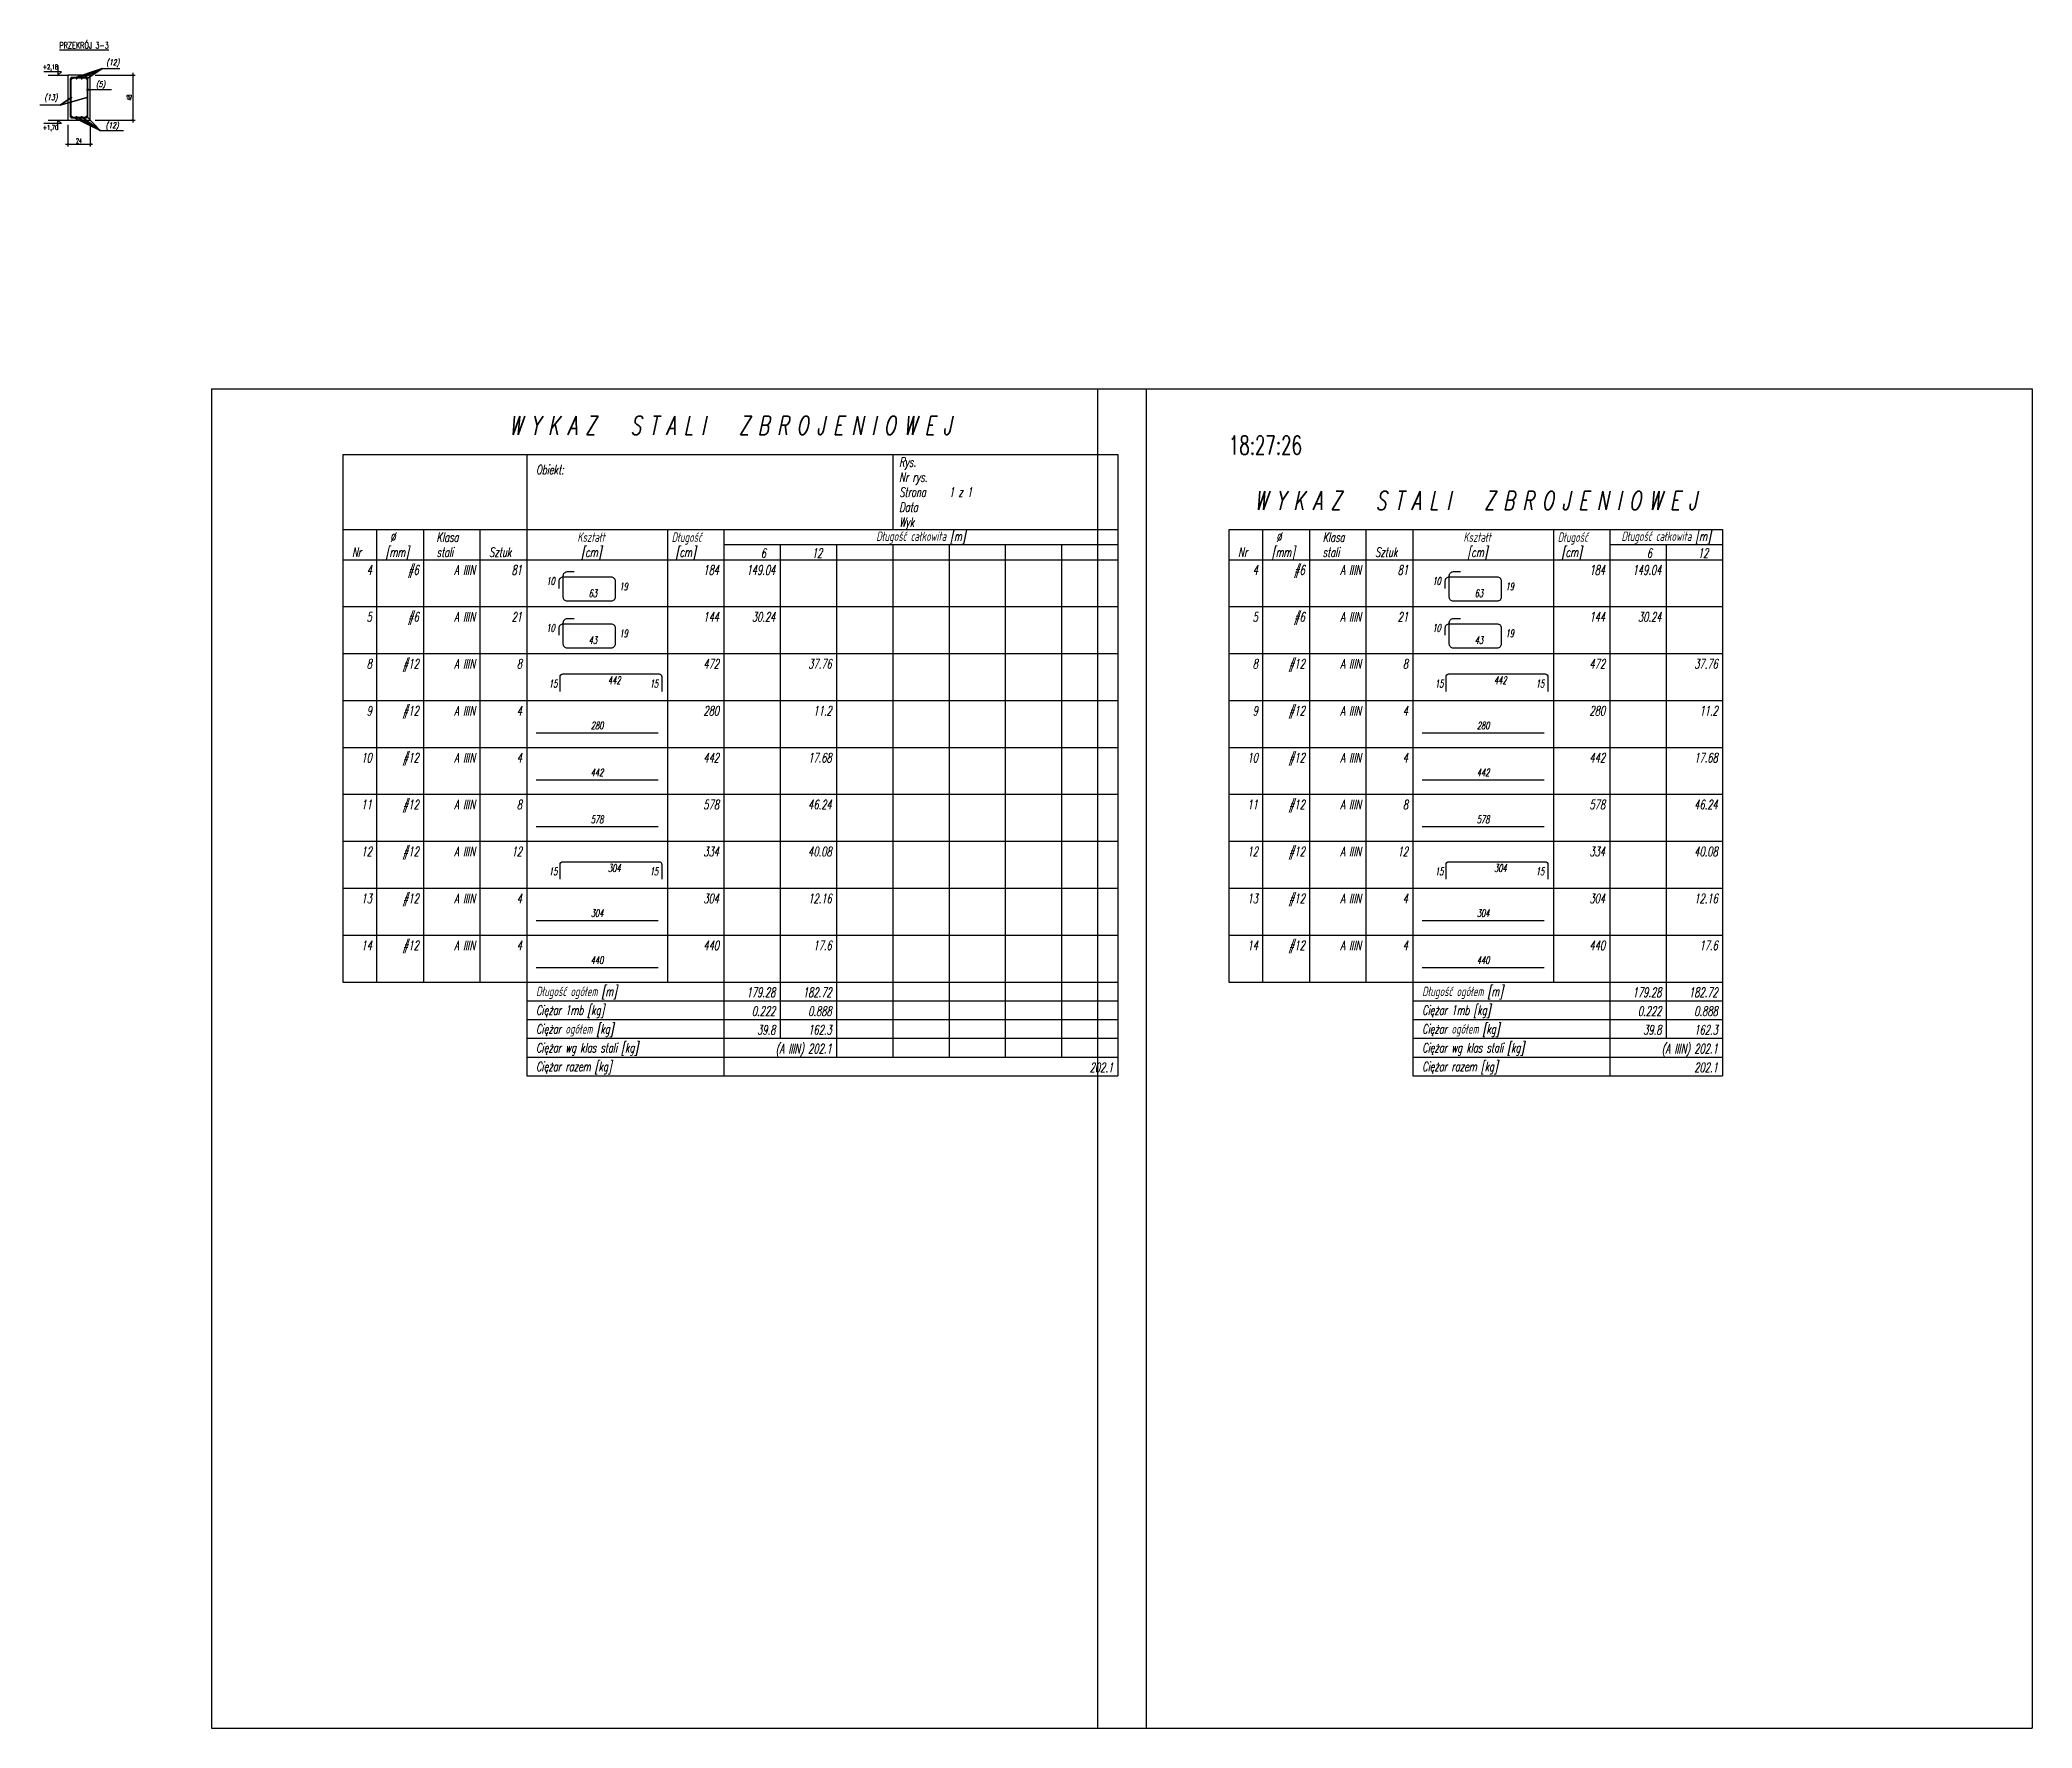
# Model space of a CAD drawing. Header units: millimetres. Extents: x 27330 to 31924, y -55340 to -53045.
# Drawn here: x 29801 to 31924, y -55340 to -53541 of the extents above; entities that cross this region are included whole.
import ezdxf
from ezdxf.enums import TextEntityAlignment as Align

# ---------------------------------------------------------------- set-up
doc = ezdxf.new("R2010")
doc.units = ezdxf.units.MM
doc.layers.get('Defpoints').update_dxf_attribs({"color": 251})
doc.layers.add('__NIEDRUK__', color=54, linetype='Continuous', plot=False)
for name, color, linetype in [('K-ODNOSNIK', 8, 'Continuous'), ('K-SCIANY', 2, 'Continuous'), ('K-TEXT 2.8mm', 101, 'Continuous'), ('K-TEXT 2mm', 254, 'Continuous'), ('K-WYMIARY', 1, 'Continuous'), ('K-ZBROJ_06', 101, 'Continuous'), ('K-ZBROJ_12', 161, 'Continuous'), ('ZBROJA_NIEZLICZAC', 255, 'Continuous'), ('ZBROJA_ZESTAWIENIE', 62, 'Continuous'), ('ZBROJA_ZESTAWIENIE1', 252, 'Continuous'), ('ZBROJA_ZESTAWIENIE2', 30, 'Continuous'), ('ZBROJA_ZESTAWIENIE3', 141, 'Continuous'), ('ZBROJA_ZESTAWIENIE4', 210, 'Continuous')]:
    doc.layers.add(name, color=color, linetype=linetype)
doc.styles.add('STYL_ZBROJA', font='romanszb.shx', dxfattribs={"width": 0.65, "oblique": 12})
doc.styles.add('text 2.8mm', font='romans.shx', dxfattribs={"width": 0.65})
doc.styles.add('text 2mm', font='romans.shx', dxfattribs={"width": 0.65})
doc.styles.add('WYM1', font='romanszb.shx', dxfattribs={"width": 0.6})
doc.dimstyles.new('CM100', dxfattribs={"dimscale": 5, "dimtxt": 2, "dimasz": 1, "dimexe": 1, "dimexo": 2, "dimgap": 0.5, "dimtad": 1, "dimrnd": 0.5, "dimdsep": 46, "dimtxsty": 'WYM1', "dimblk": 'OBLIQUE', "dimcen": 0, "dimdle": 1, "dimclrd": 253, "dimclre": 251, "dimclrt": 30, "dimadec": 0, "dimazin": 0, "dimtfac": 1, "dimtix": 1, "dimtmove": 0, "dimatfit": 0, "dimfxl": 1, "dimtfillclr": 256, "dimtolj": 1, "dimarcsym": 0})

msp = doc.modelspace()

# ---------------------------------------------------------------- texts
at = {"layer": 'K-TEXT 2.8mm', "lineweight": -2, "style": 'text 2.8mm', "width": 0.65}
msp.add_text('%%UPRZEKRÓJ 3-3', height=7, dxfattribs=at).set_placement((29821.397, -53550.735))
at = {"layer": 'K-TEXT 2mm', "lineweight": -2, "style": 'text 2mm', "width": 0.65}
for s, p in [('+2,18', (29803.806, -53572.784)), ('+1,70', (29803.806, -53637.264))]:
    msp.add_text(s, height=5, dxfattribs=at).set_placement(p)
at = {"layer": 'ZBROJA_NIEZLICZAC', "char_height": 20, "attachment_point": 7, "style": 'STYL_ZBROJA'}
for s, insert in [('\\H6;\\C71;\\H10;\\C256;\\H6;\\C71;(12)\\H10;\\C256;', (29871.514, -53570.369)), ('\\H6;\\C71;\\H10;\\C256;\\H6;\\C71;(13)\\H10;\\C256;', (29805.534, -53607.644)), ('\\H6;\\C71;\\H10;\\C256;\\H6;\\C71;(5)\\H10;\\C256;', (29860.419, -53593.625)), ('\\H6;\\C71;\\H10;\\C256;\\H6;\\C71;(12)\\H10;\\C256;', (29870.757, -53637.399))]:
    msp.add_mtext(s, dxfattribs=dict(at, insert=insert))

# ---------------------------------------------------------------- blocks, each defined once
blk = doc.blocks.new('_zestawienie')
at = {"layer": 'ZBROJA_ZESTAWIENIE'}
for p, q in [((0, 0), (826, 0)), ((196, 0), (196, -80)), ((586, 0), (586, -80)), ((826, 0), (826, -80)), ((0, -80), (826, -80)), ((0, -80), (0, -96)), ((36, -80), (36, -96)), ((86, -80), (86, -96)), ((146, -80), (146, -96)), ((196, -80), (196, -96)), ((346, -80), (346, -96)), ((406, -80), (406, -96)), ((826, -80), (826, -112)), ((0, -96), (0, -112)), ((36, -96), (36, -112)), ((86, -96), (86, -112)), ((146, -96), (146, -112)), ((196, -96), (196, -112)), ((346, -96), (346, -112)), ((406, -96), (406, -112)), ((466, -96), (466, -112)), ((526, -96), (526, -112)), ((586, -96), (586, -112)), ((646, -96), (646, -112)), ((706, -96), (706, -112)), ((766, -96), (766, -112)), ((826, -96), (826, -112)), ((0, -112), (826, -112)), ((0, -112), (0, -162)), ((36, -112), (36, -162)), ((86, -112), (86, -162)), ((146, -112), (146, -162)), ((196, -112), (196, -162)), ((346, -112), (346, -162)), ((406, -112), (406, -162)), ((466, -112), (466, -162)), ((526, -112), (526, -162)), ((586, -112), (586, -162)), ((646, -112), (646, -162)), ((706, -112), (706, -162)), ((766, -112), (766, -162)), ((826, -112), (826, -162)), ((0, -162), (0, -212)), ((36, -162), (36, -212)), ((86, -162), (86, -212)), ((146, -162), (146, -212)), ((196, -162), (196, -212)), ((346, -162), (346, -212)), ((406, -162), (406, -212)), ((466, -162), (466, -212)), ((526, -162), (526, -212)), ((586, -162), (586, -212)), ((646, -162), (646, -212)), ((706, -162), (706, -212)), ((766, -162), (766, -212)), ((826, -162), (826, -212)), ((0, -212), (0, -262)), ((36, -212), (36, -262)), ((86, -212), (86, -262)), ((146, -212), (146, -262)), ((196, -212), (196, -262)), ((346, -212), (346, -262)), ((406, -212), (406, -262)), ((466, -212), (466, -262)), ((526, -212), (526, -262)), ((586, -212), (586, -262)), ((646, -212), (646, -262)), ((706, -212), (706, -262)), ((766, -212), (766, -262)), ((826, -212), (826, -262)), ((0, -262), (0, -312)), ((36, -262), (36, -312)), ((86, -262), (86, -312)), ((146, -262), (146, -312)), ((196, -262), (196, -312)), ((346, -262), (346, -312)), ((406, -262), (406, -312)), ((466, -262), (466, -312)), ((526, -262), (526, -312)), ((586, -262), (586, -312)), ((646, -262), (646, -312)), ((706, -262), (706, -312)), ((766, -262), (766, -312)), ((826, -262), (826, -312)), ((0, -312), (0, -362)), ((36, -312), (36, -362)), ((86, -312), (86, -362)), ((146, -312), (146, -362)), ((196, -312), (196, -362)), ((346, -312), (346, -362)), ((406, -312), (406, -362)), ((466, -312), (466, -362)), ((526, -312), (526, -362)), ((586, -312), (586, -362)), ((646, -312), (646, -362)), ((706, -312), (706, -362)), ((766, -312), (766, -362)), ((826, -312), (826, -362)), ((0, -362), (0, -412)), ((36, -362), (36, -412)), ((86, -362), (86, -412)), ((146, -362), (146, -412)), ((196, -362), (196, -412)), ((346, -362), (346, -412)), ((406, -362), (406, -412)), ((466, -362), (466, -412)), ((526, -362), (526, -412)), ((586, -362), (586, -412)), ((646, -362), (646, -412)), ((706, -362), (706, -412)), ((766, -362), (766, -412)), ((826, -362), (826, -412)), ((0, -412), (0, -462)), ((36, -412), (36, -462)), ((86, -412), (86, -462)), ((146, -412), (146, -462)), ((196, -412), (196, -462)), ((346, -412), (346, -462)), ((406, -412), (406, -462)), ((466, -412), (466, -462)), ((526, -412), (526, -462)), ((586, -412), (586, -462)), ((646, -412), (646, -462)), ((706, -412), (706, -462)), ((766, -412), (766, -462)), ((826, -412), (826, -462)), ((0, -462), (0, -512)), ((36, -462), (36, -512)), ((86, -462), (86, -512)), ((146, -462), (146, -512)), ((196, -462), (196, -512)), ((346, -462), (346, -512)), ((406, -462), (406, -512)), ((466, -462), (466, -512)), ((526, -462), (526, -512)), ((586, -462), (586, -512)), ((646, -462), (646, -512)), ((706, -462), (706, -512)), ((766, -462), (766, -512)), ((826, -462), (826, -512)), ((0, -512), (0, -562)), ((36, -512), (36, -562)), ((86, -512), (86, -562)), ((146, -512), (146, -562)), ((196, -512), (196, -562)), ((346, -512), (346, -562)), ((406, -512), (406, -562)), ((466, -512), (466, -562)), ((526, -512), (526, -562)), ((586, -512), (586, -562)), ((646, -512), (646, -562)), ((706, -512), (706, -562)), ((766, -512), (766, -562)), ((826, -512), (826, -562)), ((0, -562), (826, -562)), ((196, -562), (196, -662)), ((406, -562), (406, -662)), ((466, -562), (466, -622)), ((526, -562), (526, -622)), ((586, -562), (586, -642)), ((646, -562), (646, -642)), ((706, -562), (706, -642)), ((766, -562), (766, -642)), ((826, -562), (826, -642)), ((826, -562), (826, -642)), ((526, -622), (526, -642)), ((826, -642), (826, -662)), ((196, -662), (826, -662))]:
    blk.add_line(p, q, dxfattribs=at)
at = {"layer": 'ZBROJA_ZESTAWIENIE1'}
for p, q in [((-140, 70), (856, 70)), ((-140, 70), (-140, -1357)), ((856, 70), (856, -1357)), ((406, -96), (826, -96)), ((0, -162), (826, -162)), ((0, -212), (826, -212)), ((0, -262), (826, -262)), ((0, -312), (826, -312)), ((0, -362), (826, -362)), ((0, -412), (826, -412)), ((0, -462), (826, -462)), ((0, -512), (826, -512)), ((196, -582), (826, -582)), ((196, -602), (826, -602)), ((196, -622), (826, -622)), ((196, -642), (826, -642)), ((-140, -1357), (856, -1357))]:
    blk.add_line(p, q, dxfattribs=at)
at = {"layer": 'ZBROJA_ZESTAWIENIE2'}
blk.add_line((0, 0), (0, -80), dxfattribs=at)
at = {"layer": 'ZBROJA_ZESTAWIENIE3'}
for points in [[(246.7, -125.1), (239, -125.1, 0.414214), (234.6, -129.5), (234.6, -151.5, 0.414214), (239, -155.9), (286.2, -155.9, 0.414214), (290.6, -151.5), (290.6, -135, 0.414214), (286.2, -130.6), (234.7, -130.6, 0.414214), (230.3, -135), (230.3, -142.6)], [(246.7, -175.1), (239, -175.1, 0.414214), (234.6, -179.5), (234.6, -201.5, 0.414214), (239, -205.9), (286.2, -205.9, 0.414214), (290.6, -201.5), (290.6, -185, 0.414214), (286.2, -180.6), (234.7, -180.6, 0.414214), (230.3, -185), (230.3, -192.6)], [(231.5, -252.5), (231.5, -236.8, -0.414214), (234.5, -233.8), (337, -233.8, -0.414214), (340, -236.8), (340, -252.5)], [(231.5, -452.5), (231.5, -436.8, -0.414214), (234.5, -433.8), (337, -433.8, -0.414214), (340, -436.8), (340, -452.5)]]:
    blk.add_lwpolyline(points, format="xyb", dxfattribs=at)
for points in [[(206, -296.4), (336, -296.4)], [(206, -346.4), (336, -346.4)], [(206, -396.4), (336, -396.4)], [(206, -496.4), (336, -496.4)], [(206, -546.4), (336, -546.4)]]:
    blk.add_lwpolyline(points, dxfattribs=at)
at = {"layer": 'ZBROJA_ZESTAWIENIE2', "style": 'STYL_ZBROJA', "oblique": 12, "width": 0.65}
for s, p in [('Obiekt:', (206, -24)), ('Rys. ', (593, -16)), ('Nr rys. ', (593, -32)), ('Strona ', (593, -48)), ('1 z 1', (646, -48)), ('Data ', (593, -64)), (' %%c', (46, -96)), ('Klasa', (100, -96)), ('Kształt', (250, -96)), (' Długość', (346, -96)), ('Wyk ', (593, -80)), ('Nr', (10, -112)), ('[mm]', (46, -112)), ('stali', (100, -112)), ('Sztuk', (156, -112)), (' [cm]', (250, -112)), ('  [cm]', (346, -112)), ('Długość ogółem [m]', (206, -580)), ('Ciężar 1mb [kg]', (206, -600)), ('Ciężar ogółem [kg]', (206, -620)), ('Ciężar wg klas stali [kg]', (206, -640)), ('Ciężar razem [kg]', (206, -660))]:
    blk.add_text(s, height=10, dxfattribs=at).set_placement(p, align=Align.BOTTOM_LEFT)
for s, height, p in [('Długość całkowita [m]', 10, (616, -92)), ('63', 8, (266.5, -151.8)), ('43', 8, (266.5, -201.8))]:
    blk.add_text(s, height=height, dxfattribs=at).set_placement(p, align=Align.CENTER)
for s, p in [('6', (451, -110)), ('12', (511, -110)), ('4', (31, -128)), ('#6', (81, -128)), ('A IIIN', (141, -128)), ('81', (191, -128)), ('184', (401, -128)), ('149.04', (461, -128)), ('5', (31, -178)), ('#6', (81, -178)), ('A IIIN', (141, -178)), ('21', (191, -178)), ('144', (401, -178)), ('30.24', (461, -178)), ('8', (31, -228)), ('#12', (81, -228)), ('A IIIN', (141, -228)), ('8', (191, -228)), ('472', (401, -228)), ('37.76', (521, -228)), ('9', (31, -278)), ('#12', (81, -278)), ('A IIIN', (141, -278)), ('4', (191, -278)), ('280', (401, -278)), ('11.2', (521, -278)), ('10', (31, -328)), ('#12', (81, -328)), ('A IIIN', (141, -328)), ('4', (191, -328)), ('442', (401, -328)), ('17.68', (521, -328)), ('11', (31, -378)), ('#12', (81, -378)), ('A IIIN', (141, -378)), ('8', (191, -378)), ('578', (401, -378)), ('46.24', (521, -378)), ('12', (31, -428)), ('#12', (81, -428)), ('A IIIN', (141, -428)), ('12', (191, -428)), ('334', (401, -428)), ('40.08', (521, -428)), ('#12', (81, -478)), ('13', (31, -478)), ('A IIIN', (141, -478)), ('4', (191, -478)), ('304', (401, -478)), ('12.16', (521, -478)), ('14', (31, -528)), ('#12', (81, -528)), ('A IIIN', (141, -528)), ('4', (191, -528)), ('440', (401, -528)), ('17.6', (521, -528)), ('179.28', (461, -578)), ('182.72', (521, -578)), ('0.222', (461, -598)), ('0.888', (521, -598)), ('39.8', (461, -618)), ('162.3', (521, -618)), ('(A IIIN) 202.1', (521, -638)), ('202.1', (821, -658))]:
    blk.add_text(s, height=10, dxfattribs=at).set_placement(p, align=Align.RIGHT)
for s, p in [('10', (225.9, -141.2)), ('10', (225.9, -191.2)), ('442', (296, -247)), ('304', (296, -447))]:
    blk.add_text(s, height=8, dxfattribs=at).set_placement(p, align=Align.BOTTOM_RIGHT)
for p in [(294.8, -140.5), (294.8, -190.5)]:
    blk.add_text('19', height=8, dxfattribs=at).set_placement(p, align=Align.MIDDLE_LEFT)
for p in [(228.7, -244.1), (336.1, -244.1), (228.7, -444.1), (336.1, -444.1)]:
    blk.add_text('15', height=8, dxfattribs=at).set_placement(p, align=Align.MIDDLE_RIGHT)
for s, p in [('280', (271, -295.1)), ('442', (271, -345.1)), ('578', (271, -395.1)), ('304', (271, -495.1)), ('440', (271, -545.1))]:
    blk.add_text(s, height=8, dxfattribs=at).set_placement(p, align=Align.BOTTOM_CENTER)
at = {"layer": 'ZBROJA_ZESTAWIENIE4', "style": 'STYL_ZBROJA', "oblique": 12, "width": 0.65}
blk.add_text('W Y K A Z   S T A L I   Z B R O J E N I O W E J', height=20, dxfattribs=at).set_placement((413, 21), align=Align.CENTER)
blk = doc.blocks.new('A$C392df230')
h = blk.add_hatch()
h.set_pattern_fill('ANGLE', color=256, scale=0.025)
h.set_pattern_definition([(360, (-2880.4701, 5517.13781), (-5e-64, 0.174625), [0.127, -0.047625]), (90, (-2880.4701, 5517.13781), (-0.174625, 1e-17), [0.127, -0.047625])])
h.paths.add_polyline_path([(0.5, 0, 1), (-0.5, 0, 1)])
blk.add_circle((0, 0), 0.5)
blk = doc.blocks.new('_ArchTick')
at = {"color": 0, "linetype": 'ByBlock', "const_width": 0.15}
blk.add_lwpolyline([(-0.5, -0.5), (0.5, 0.5)], dxfattribs=at)
blk = doc.blocks.new('*D643')
at = {"layer": 'Defpoints', "color": 0, "transparency": 16777216}
for p in [(29854.4, -53579), (29854.4, -53627), (29899.7, -53627)]:
    blk.add_point(p, dxfattribs=at)
at = {"layer": 'K-WYMIARY', "color": 251, "lineweight": -2, "transparency": 16777216}
for p, q in [((29859.4, -53579), (29902.2, -53579)), ((29859.4, -53627), (29902.2, -53627))]:
    blk.add_line(p, q, dxfattribs=at)
at = {"layer": 'K-WYMIARY', "color": 253, "lineweight": -2, "transparency": 16777216}
blk.add_line((29899.7, -53576.5), (29899.7, -53629.5), dxfattribs=at)
at = {"layer": 'K-WYMIARY', "color": 253, "lineweight": -2, "transparency": 16777216, "xscale": 2.5, "yscale": 2.5, "zscale": 2.5}
for p, rotation in [((29899.7, -53579), 90), ((29899.7, -53627), 270)]:
    blk.add_blockref('_ArchTick', p, dxfattribs=dict(at, rotation=rotation))
at = {"layer": 'K-WYMIARY', "color": 30, "transparency": 16777216, "insert": (29895.9, -53603), "char_height": 5, "attachment_point": 5, "rotation": 90, "style": 'WYM1'}
blk.add_mtext('\\A1;48', dxfattribs=at)
blk = doc.blocks.new('_zestawiejnieM')
at = {"layer": 'ZBROJA_ZESTAWIENIE'}
for p, q in [((0, -80), (526, -80)), ((0, -80), (0, -96)), ((36, -80), (36, -96)), ((86, -80), (86, -96)), ((146, -80), (146, -96)), ((196, -80), (196, -96)), ((346, -80), (346, -96)), ((406, -80), (406, -96)), ((526, -80), (526, -112)), ((0, -96), (0, -112)), ((36, -96), (36, -112)), ((86, -96), (86, -112)), ((146, -96), (146, -112)), ((196, -96), (196, -112)), ((346, -96), (346, -112)), ((406, -96), (406, -112)), ((466, -96), (466, -112)), ((526, -96), (526, -112)), ((526, -96), (526, -112)), ((0, -112), (526, -112)), ((0, -112), (0, -162)), ((36, -112), (36, -162)), ((86, -112), (86, -162)), ((146, -112), (146, -162)), ((196, -112), (196, -162)), ((346, -112), (346, -162)), ((406, -112), (406, -162)), ((466, -112), (466, -162)), ((526, -112), (526, -162)), ((526, -112), (526, -162)), ((0, -162), (0, -212)), ((36, -162), (36, -212)), ((86, -162), (86, -212)), ((146, -162), (146, -212)), ((196, -162), (196, -212)), ((346, -162), (346, -212)), ((406, -162), (406, -212)), ((466, -162), (466, -212)), ((526, -162), (526, -212)), ((526, -162), (526, -212)), ((0, -212), (0, -262)), ((36, -212), (36, -262)), ((86, -212), (86, -262)), ((146, -212), (146, -262)), ((196, -212), (196, -262)), ((346, -212), (346, -262)), ((406, -212), (406, -262)), ((466, -212), (466, -262)), ((526, -212), (526, -262)), ((526, -212), (526, -262)), ((0, -262), (0, -312)), ((36, -262), (36, -312)), ((86, -262), (86, -312)), ((146, -262), (146, -312)), ((196, -262), (196, -312)), ((346, -262), (346, -312)), ((406, -262), (406, -312)), ((466, -262), (466, -312)), ((526, -262), (526, -312)), ((526, -262), (526, -312)), ((0, -312), (0, -362)), ((36, -312), (36, -362)), ((86, -312), (86, -362)), ((146, -312), (146, -362)), ((196, -312), (196, -362)), ((346, -312), (346, -362)), ((406, -312), (406, -362)), ((466, -312), (466, -362)), ((526, -312), (526, -362)), ((526, -312), (526, -362)), ((0, -362), (0, -412)), ((36, -362), (36, -412)), ((86, -362), (86, -412)), ((146, -362), (146, -412)), ((196, -362), (196, -412)), ((346, -362), (346, -412)), ((406, -362), (406, -412)), ((466, -362), (466, -412)), ((526, -362), (526, -412)), ((526, -362), (526, -412)), ((0, -412), (0, -462)), ((36, -412), (36, -462)), ((86, -412), (86, -462)), ((146, -412), (146, -462)), ((196, -412), (196, -462)), ((346, -412), (346, -462)), ((406, -412), (406, -462)), ((466, -412), (466, -462)), ((526, -412), (526, -462)), ((526, -412), (526, -462)), ((0, -462), (0, -512)), ((36, -462), (36, -512)), ((86, -462), (86, -512)), ((146, -462), (146, -512)), ((196, -462), (196, -512)), ((346, -462), (346, -512)), ((406, -462), (406, -512)), ((466, -462), (466, -512)), ((526, -462), (526, -512)), ((526, -462), (526, -512)), ((0, -512), (0, -562)), ((36, -512), (36, -562)), ((86, -512), (86, -562)), ((146, -512), (146, -562)), ((196, -512), (196, -562)), ((346, -512), (346, -562)), ((406, -512), (406, -562)), ((466, -512), (466, -562)), ((526, -512), (526, -562)), ((526, -512), (526, -562)), ((0, -562), (526, -562)), ((196, -562), (196, -662)), ((406, -562), (406, -662)), ((466, -562), (466, -622)), ((526, -562), (526, -642)), ((526, -562), (526, -622)), ((526, -562), (526, -642)), ((526, -622), (526, -642)), ((526, -642), (526, -662)), ((196, -662), (526, -662))]:
    blk.add_line(p, q, dxfattribs=at)
at = {"layer": 'ZBROJA_ZESTAWIENIE1'}
for p, q in [((406, -96), (526, -96)), ((0, -162), (526, -162)), ((0, -212), (526, -212)), ((0, -262), (526, -262)), ((0, -312), (526, -312)), ((0, -362), (526, -362)), ((0, -412), (526, -412)), ((0, -462), (526, -462)), ((0, -512), (526, -512)), ((196, -582), (526, -582)), ((196, -602), (526, -602)), ((196, -622), (526, -622)), ((196, -642), (526, -642))]:
    blk.add_line(p, q, dxfattribs=at)
at = {"layer": 'ZBROJA_ZESTAWIENIE3'}
for points in [[(246.7, -125.1), (239, -125.1, 0.414214), (234.6, -129.5), (234.6, -151.5, 0.414214), (239, -155.9), (286.2, -155.9, 0.414214), (290.6, -151.5), (290.6, -135, 0.414214), (286.2, -130.6), (234.7, -130.6, 0.414214), (230.3, -135), (230.3, -142.6)], [(246.7, -175.1), (239, -175.1, 0.414214), (234.6, -179.5), (234.6, -201.5, 0.414214), (239, -205.9), (286.2, -205.9, 0.414214), (290.6, -201.5), (290.6, -185, 0.414214), (286.2, -180.6), (234.7, -180.6, 0.414214), (230.3, -185), (230.3, -192.6)], [(231.5, -252.5), (231.5, -236.8, -0.414214), (234.5, -233.8), (337, -233.8, -0.414214), (340, -236.8), (340, -252.5)], [(231.5, -452.5), (231.5, -436.8, -0.414214), (234.5, -433.8), (337, -433.8, -0.414214), (340, -436.8), (340, -452.5)]]:
    blk.add_lwpolyline(points, format="xyb", dxfattribs=at)
for points in [[(206, -296.4), (336, -296.4)], [(206, -346.4), (336, -346.4)], [(206, -396.4), (336, -396.4)], [(206, -496.4), (336, -496.4)], [(206, -546.4), (336, -546.4)]]:
    blk.add_lwpolyline(points, dxfattribs=at)
at = {"layer": '__NIEDRUK__', "style": 'text 2mm', "width": 0.65}
blk.add_text('18:27:26', height=20, dxfattribs=at).set_placement((0, 0))
at = {"layer": 'ZBROJA_ZESTAWIENIE2', "style": 'STYL_ZBROJA', "oblique": 12, "width": 0.65}
for s, p in [(' %%c', (46, -96)), ('Klasa', (100, -96)), ('Kształt', (250, -96)), (' Długość', (346, -96)), ('Nr', (10, -112)), ('[mm]', (46, -112)), ('stali', (100, -112)), ('Sztuk', (156, -112)), (' [cm]', (250, -112)), ('  [cm]', (346, -112)), ('Długość ogółem [m]', (206, -580)), ('Ciężar 1mb [kg]', (206, -600)), ('Ciężar ogółem [kg]', (206, -620)), ('Ciężar wg klas stali [kg]', (206, -640)), ('Ciężar razem [kg]', (206, -660))]:
    blk.add_text(s, height=10, dxfattribs=at).set_placement(p, align=Align.BOTTOM_LEFT)
for s, height, p in [('Długość całkowita [m]', 10, (466, -92)), ('63', 8, (266.5, -151.8)), ('43', 8, (266.5, -201.8))]:
    blk.add_text(s, height=height, dxfattribs=at).set_placement(p, align=Align.CENTER)
for s, p in [('6', (451, -110)), ('12', (511, -110)), ('4', (31, -128)), ('#6', (81, -128)), ('A IIIN', (141, -128)), ('81', (191, -128)), ('184', (401, -128)), ('149.04', (461, -128)), ('5', (31, -178)), ('#6', (81, -178)), ('A IIIN', (141, -178)), ('21', (191, -178)), ('144', (401, -178)), ('30.24', (461, -178)), ('8', (31, -228)), ('#12', (81, -228)), ('A IIIN', (141, -228)), ('8', (191, -228)), ('472', (401, -228)), ('37.76', (521, -228)), ('9', (31, -278)), ('#12', (81, -278)), ('A IIIN', (141, -278)), ('4', (191, -278)), ('280', (401, -278)), ('11.2', (521, -278)), ('10', (31, -328)), ('#12', (81, -328)), ('A IIIN', (141, -328)), ('4', (191, -328)), ('442', (401, -328)), ('17.68', (521, -328)), ('11', (31, -378)), ('#12', (81, -378)), ('A IIIN', (141, -378)), ('8', (191, -378)), ('578', (401, -378)), ('46.24', (521, -378)), ('12', (31, -428)), ('#12', (81, -428)), ('A IIIN', (141, -428)), ('12', (191, -428)), ('334', (401, -428)), ('40.08', (521, -428)), ('#12', (81, -478)), ('13', (31, -478)), ('A IIIN', (141, -478)), ('4', (191, -478)), ('304', (401, -478)), ('12.16', (521, -478)), ('14', (31, -528)), ('#12', (81, -528)), ('A IIIN', (141, -528)), ('4', (191, -528)), ('440', (401, -528)), ('17.6', (521, -528)), ('179.28', (461, -578)), ('182.72', (521, -578)), ('0.222', (461, -598)), ('0.888', (521, -598)), ('39.8', (461, -618)), ('162.3', (521, -618)), ('(A IIIN) 202.1', (521, -638)), ('202.1', (521, -658))]:
    blk.add_text(s, height=10, dxfattribs=at).set_placement(p, align=Align.RIGHT)
for s, p in [('10', (225.9, -141.2)), ('10', (225.9, -191.2)), ('442', (296, -247)), ('304', (296, -447))]:
    blk.add_text(s, height=8, dxfattribs=at).set_placement(p, align=Align.BOTTOM_RIGHT)
for p in [(294.8, -140.5), (294.8, -190.5)]:
    blk.add_text('19', height=8, dxfattribs=at).set_placement(p, align=Align.MIDDLE_LEFT)
for p in [(228.7, -244.1), (336.1, -244.1), (228.7, -444.1), (336.1, -444.1)]:
    blk.add_text('15', height=8, dxfattribs=at).set_placement(p, align=Align.MIDDLE_RIGHT)
for s, p in [('280', (271, -295.1)), ('442', (271, -345.1)), ('578', (271, -395.1)), ('304', (271, -495.1)), ('440', (271, -545.1))]:
    blk.add_text(s, height=8, dxfattribs=at).set_placement(p, align=Align.BOTTOM_CENTER)
at = {"layer": 'ZBROJA_ZESTAWIENIE4', "style": 'STYL_ZBROJA', "oblique": 12, "width": 0.65}
blk.add_text('W Y K A Z   S T A L I   Z B R O J E N I O W E J', height=20, dxfattribs=at).set_placement((263, -59), align=Align.CENTER)
blk = doc.blocks.new('*D648')
at = {"layer": 'Defpoints', "color": 0, "transparency": 16777216}
for p in [(29830.4, -53627), (29854.3, -53627), (29854.3, -53652.6)]:
    blk.add_point(p, dxfattribs=at)
at = {"layer": 'K-WYMIARY', "color": 251, "lineweight": -2, "transparency": 16777216}
for p, q in [((29830.4, -53632), (29830.4, -53655.1)), ((29854.3, -53632), (29854.3, -53655.1))]:
    blk.add_line(p, q, dxfattribs=at)
at = {"layer": 'K-WYMIARY', "color": 253, "lineweight": -2, "transparency": 16777216}
blk.add_line((29827.9, -53652.6), (29856.8, -53652.6), dxfattribs=at)
at = {"layer": 'K-WYMIARY', "color": 253, "lineweight": -2, "transparency": 16777216, "xscale": 2.5, "yscale": 2.5, "zscale": 2.5, "rotation": 180}
blk.add_blockref('_ArchTick', (29830.4, -53652.6), dxfattribs=at)
at = {"layer": 'K-WYMIARY', "color": 253, "lineweight": -2, "transparency": 16777216, "xscale": 2.5, "yscale": 2.5, "zscale": 2.5}
blk.add_blockref('_ArchTick', (29854.3, -53652.6), dxfattribs=at)
at = {"layer": 'K-WYMIARY', "color": 30, "transparency": 16777216, "insert": (29842.3, -53648.9), "char_height": 5, "attachment_point": 5, "style": 'WYM1'}
blk.add_mtext('\\A1;24', dxfattribs=at)

# ---------------------------------------------------------------- dimensions: what is measured, and where the dimension line sits
at = {"layer": 'K-WYMIARY'}
dim = msp.add_linear_dim(base=(29899.694, -53627), p1=(29854.351, -53579), p2=(29854.351, -53627), angle=90, dimstyle='CM100', override={"dimscale": 2.5, "dimblk": 'ArchTick'}, dxfattribs=at)
dim.commit()
dim.dimension.update_dxf_attribs({"geometry": '*D643', "text_midpoint": (29895.944, -53603)})
dim = msp.add_linear_dim(base=(29854.314, -53652.634), p1=(29830.351, -53627), p2=(29854.314, -53627), dimstyle='CM100', override={"dimscale": 2.5, "dimblk": 'ArchTick'}, dxfattribs=at)
dim.commit()
dim.dimension.update_dxf_attribs({"geometry": '*D648', "text_midpoint": (29842.332, -53648.884)})

# ---------------------------------------------------------------- linework, layer by layer
at = {"layer": '__NIEDRUK__'}
msp.add_lwpolyline([(29834.851, -53623.9), (29849.851, -53623.9, 0.41421356), (29851.251, -53622.5), (29851.251, -53583.5, 0.41421356), (29849.851, -53582.1), (29834.851, -53582.1, 0.41421356), (29833.451, -53583.5), (29833.451, -53622.5, 0.41421356)], format="xyb", close=True, dxfattribs=at)
at = {"layer": 'K-ODNOSNIK'}
for points in [[(29866.834, -53571.845), (29845.074, -53582.6), (29866.834, -53571.845), (29839.627, -53582.6), (29866.834, -53571.845), (29850.522, -53582.94), (29866.834, -53571.845), (29834.179, -53582.94), (29866.834, -53571.845), (29885.643, -53571.845)], [(29822.208, -53611.021), (29833.951, -53603), (29822.208, -53611.021), (29850.751, -53603), (29822.208, -53611.021), (29800.578, -53611.021)], [(29876.835, -53594.5), (29851.851, -53594.5)], [(29864.968, -53638.067), (29845.074, -53623.4), (29864.968, -53638.067), (29839.627, -53623.4), (29864.968, -53638.067), (29850.522, -53623.06), (29864.968, -53638.067), (29834.179, -53623.06), (29864.968, -53638.067), (29889.615, -53638.067)]]:
    msp.add_lwpolyline(points, dxfattribs=at)
msp.add_circle((29851.851, -53594.5), 1, dxfattribs=at)
at = {"layer": 'K-SCIANY'}
msp.add_lwpolyline([(29830.351, -53627), (29854.351, -53627), (29854.351, -53579), (29830.351, -53579)], close=True, dxfattribs=at)
at = {"layer": 'K-TEXT 2mm', "lineweight": -2}
for points in [[(29819.822, -53568.587), (29819.822, -53579), (29823.491, -53575.331), (29804.814, -53575.331)], [(29819.822, -53637.413), (29819.822, -53627), (29823.491, -53630.669), (29804.814, -53630.669)]]:
    msp.add_lwpolyline(points, dxfattribs=at)
at = {"layer": 'K-TEXT 2mm'}
for points in [[(29809.293, -53579), (29830.351, -53579)], [(29809.293, -53627), (29830.351, -53627)]]:
    msp.add_lwpolyline(points, dxfattribs=at)
at = {"layer": 'K-ZBROJ_06'}
msp.add_lwpolyline([(29834.851, -53624.5), (29849.851, -53624.5, 0.41421356), (29851.851, -53622.5), (29851.851, -53583.5, 0.41421356), (29849.851, -53581.5), (29834.851, -53581.5, 0.41421356), (29832.851, -53583.5), (29832.851, -53622.5, 0.41421356)], format="xyb", close=True, dxfattribs=at)
at = {"layer": 'ZBROJA_ZESTAWIENIE1'}
for p, q in [((30927.512, -53913.282), (31923.512, -53913.282)), ((30927.512, -53913.282), (30927.512, -55340.282)), ((30927.512, -53913.282), (31923.512, -53913.282)), ((30927.512, -53913.282), (30927.512, -55340.282)), ((30927.512, -53913.282), (31923.512, -53913.282)), ((30927.512, -53913.282), (30927.512, -55340.282)), ((30927.512, -53913.282), (31923.512, -53913.282)), ((30927.512, -53913.282), (30927.512, -55340.282)), ((31923.512, -53913.282), (31923.512, -55340.282)), ((31923.512, -53913.282), (31923.512, -55340.282)), ((31923.512, -53913.282), (31923.512, -55340.282)), ((31923.512, -53913.282), (31923.512, -55340.282)), ((30927.512, -55340.282), (31923.512, -55340.282)), ((30927.512, -55340.282), (31923.512, -55340.282)), ((30927.512, -55340.282), (31923.512, -55340.282))]:
    msp.add_line(p, q, dxfattribs=at)

# ---------------------------------------------------------------- block references
msp.add_blockref('_zestawiejnieM', (31067.512, -53983.282))
at = {"layer": 'K-ZBROJ_12', "xscale": -1, "rotation": 180}
for p in [(29834.179, -53582.94), (29839.627, -53582.6), (29845.074, -53582.6), (29833.951, -53603)]:
    msp.add_blockref('A$C392df230', p, dxfattribs=at)
at = {"layer": 'K-ZBROJ_12', "rotation": 180}
for p in [(29850.522, -53582.94), (29850.751, -53603)]:
    msp.add_blockref('A$C392df230', p, dxfattribs=at)
at = {"layer": 'K-ZBROJ_12'}
for p in [(29834.179, -53623.06), (29839.627, -53623.4), (29845.074, -53623.4)]:
    msp.add_blockref('A$C392df230', p, dxfattribs=at)
at = {"layer": 'K-ZBROJ_12', "xscale": -1}
msp.add_blockref('A$C392df230', (29850.522, -53623.06), dxfattribs=at)
at = {"layer": 'ZBROJA_ZESTAWIENIE'}
msp.add_blockref('_zestawienie', (30123.362, -53983.282), dxfattribs=at)

msp.set_redraw_order([(e.dxf.handle, doc.entitydb.next_handle()) for e in msp.query("TEXT MTEXT ATTDEF DIMENSION ARC_DIMENSION")])  # texts and dimensions are drawn at this point

doc.saveas('drawing.dxf')
